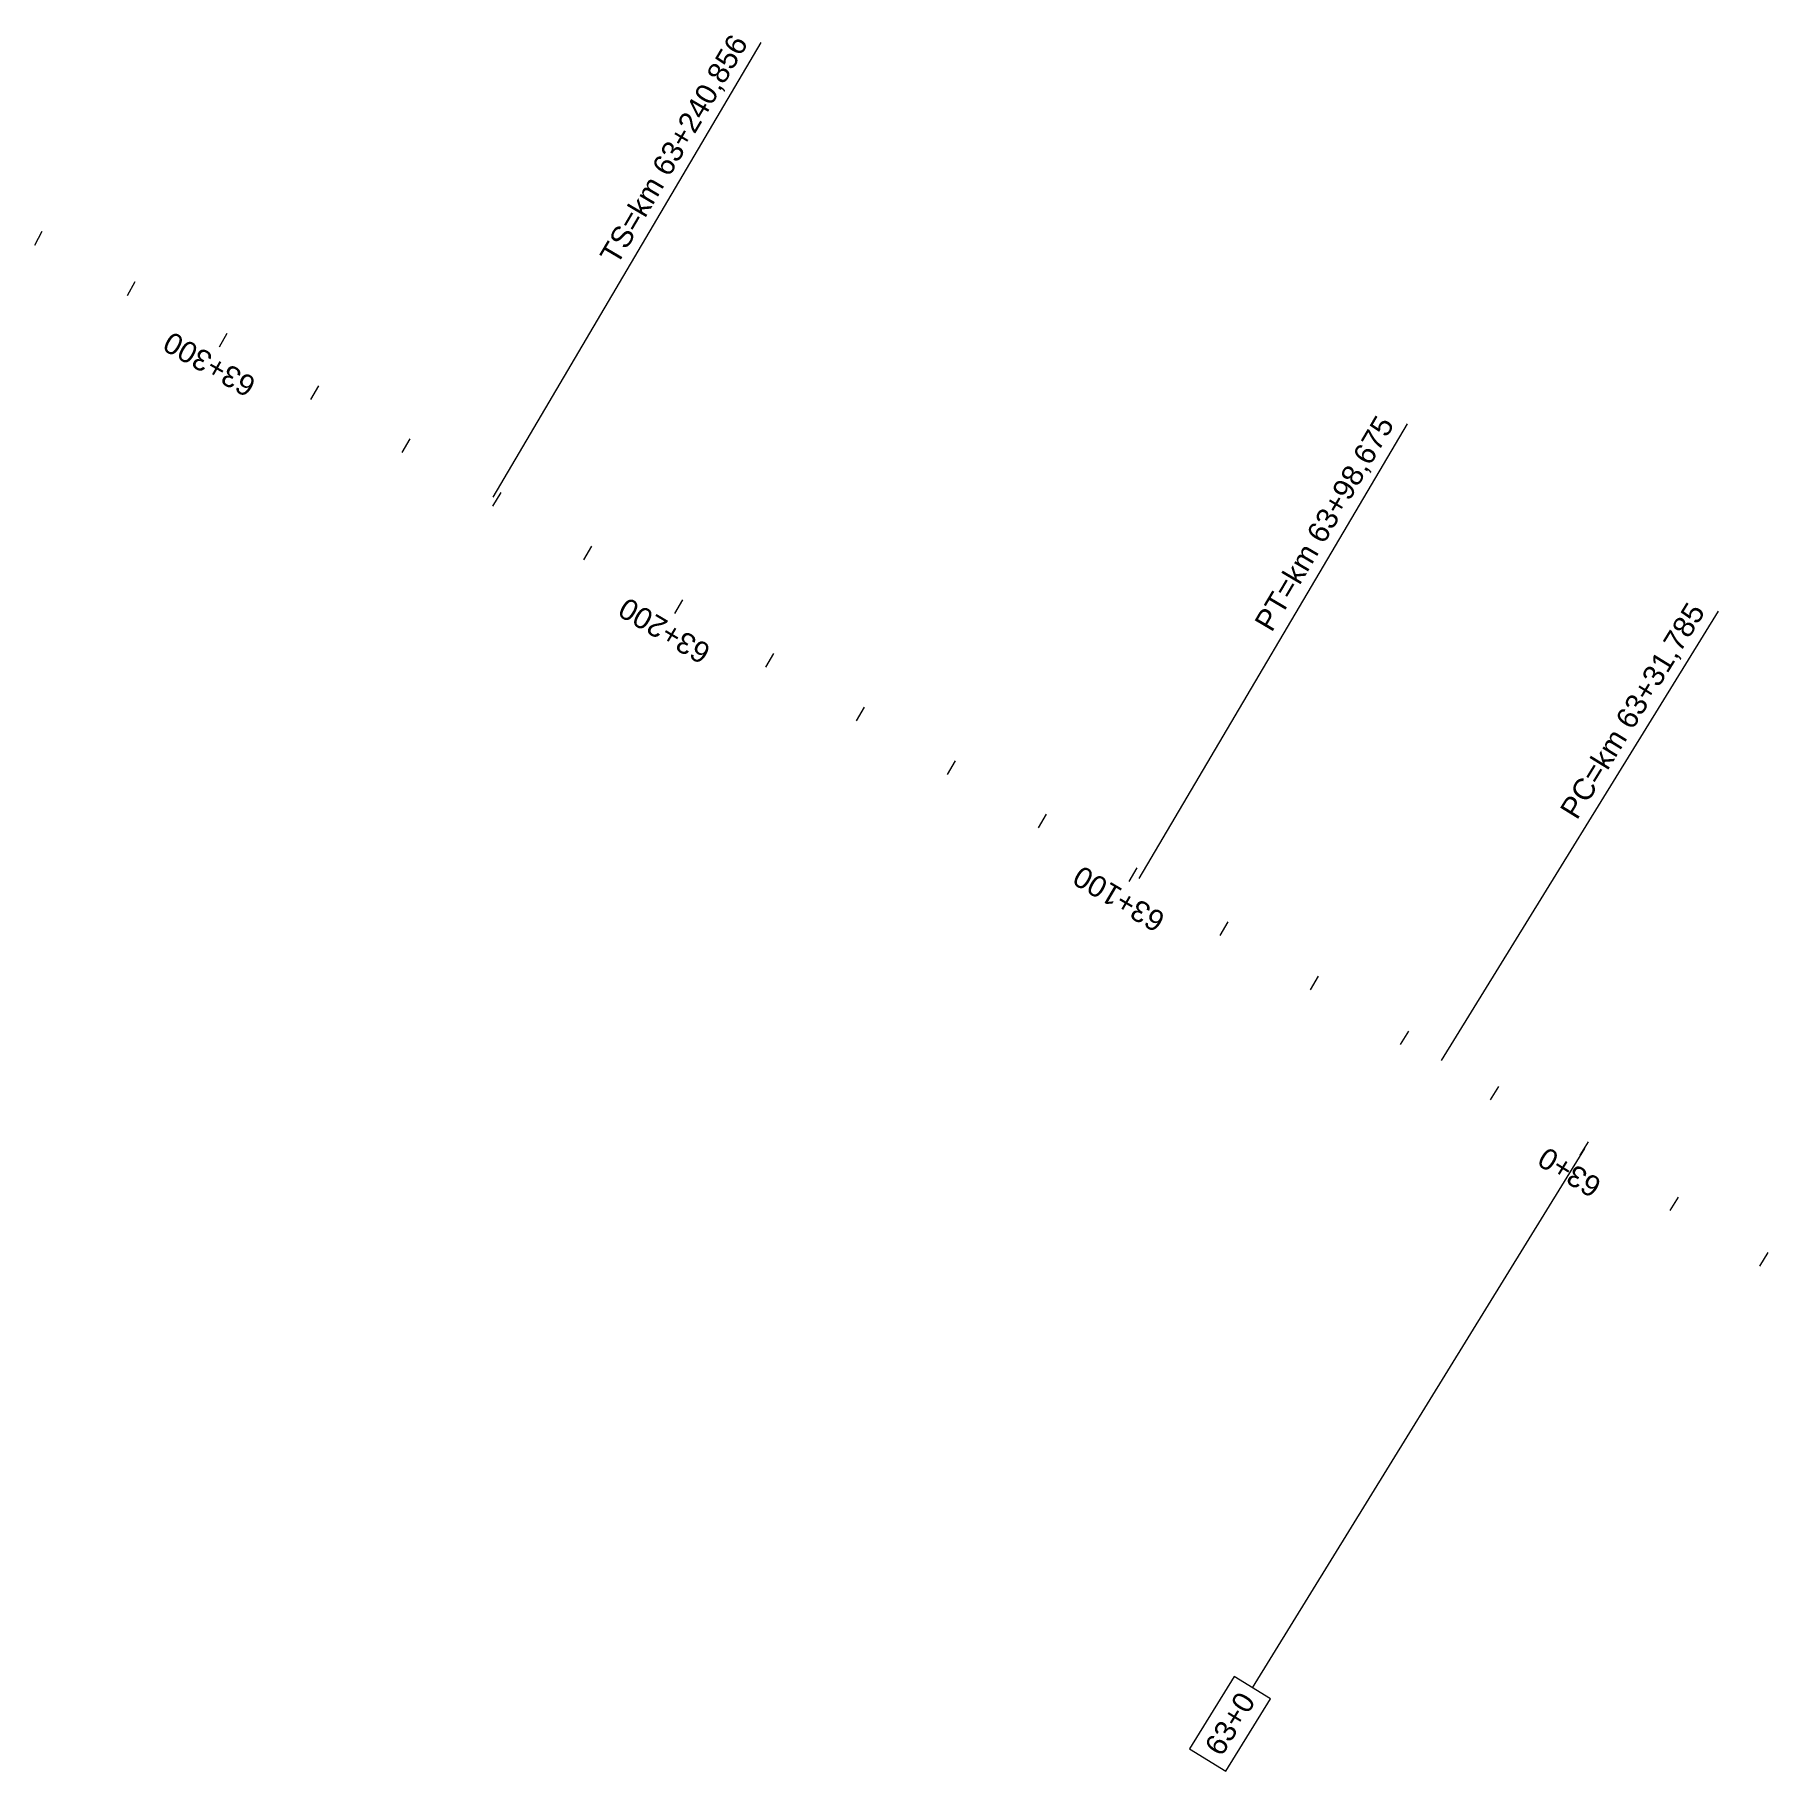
# Model space of a CAD drawing. Header units: metres. Extents: x 286368 to 330619, y 7396693 to 7466163.
# Drawn here: x 306322.3 to 306650.8, y 7435458.8 to 7435787.9 of the extents above; entities that cross this region are included whole.
import ezdxf

# ---------------------------------------------------------------- set-up
doc = ezdxf.new("R2010")
doc.units = ezdxf.units.M
doc.header["$MEASUREMENT"] = 0
for name, color, linetype, lineweight in [('U-HZ-ESTACAS', 3, 'Continuous', 30), ('U-HZ-KM', 1, 'Continuous', 20), ('U-HZ-NOTAVEIS', 2, 'Continuous', 30)]:
    doc.layers.add(name, color=color, linetype=linetype, lineweight=lineweight)
doc.layers.add('U-HZ-TRAÇO', color=3, linetype='TIC_LINE')
doc.styles.add('ARIAL', font='arial.ttf')
doc.styles.get("Standard").update_dxf_attribs({"font": 'arial.ttf'})
doc.linetypes.add('TIC_LINE', pattern='A,3.5,-0.25,["TIC",Standard,S=0.175,R=0,X=-0.05,Y=-0.1],-0.5', length=4.25)

msp = doc.modelspace()

# ---------------------------------------------------------------- texts
at = {"layer": 'U-HZ-ESTACAS', "style": 'ARIAL'}
for s, rotation, p in [('63+300', 150.4146, (306364.54, 7435722.52)), ('63+200', 149.4585, (306450.71, 7435671.88)), ('63+100', 149.4585, (306536.83, 7435621.06)), ('63+0', 148.3635, (306619.52, 7435570.69))]:
    msp.add_text(s, height=4, rotation=rotation, dxfattribs=at).set_placement(p)
at = {"layer": 'U-HZ-KM', "style": 'ARIAL'}
msp.add_text('63+0', height=4, rotation=58.3635, dxfattribs=at).set_placement((306547.17, 7435461.42))
at = {"layer": 'U-HZ-NOTAVEIS', "linetype": 'TIC_LINE', "lineweight": 20, "char_height": 4, "attachment_point": 9, "style": 'ARIAL'}
for s, insert, rotation in [('{\\C256;TS=km 63+240,856}', (306458.22, 7435785.96), 59.4585), ('{\\C256;PT=km 63+98,675}', (306580.68, 7435713.71), 59.4585), ('{\\C256;PC=km 63+31,785}', (306639.59, 7435678.21), 58.3635)]:
    msp.add_mtext(s, dxfattribs=dict(at, insert=insert, rotation=rotation))

# ---------------------------------------------------------------- blocks, each defined once
blk = doc.blocks.new('AeccTick (TIC)')
at = {"layer": 'U-HZ-TRAÇO', "lineweight": -2}
blk.add_line((0, 0.75), (0, -0.75), dxfattribs=at)

# ---------------------------------------------------------------- linework, layer by layer
at = {"layer": 'U-HZ-KM', "linetype": 'Continuous', "lineweight": 0}
for p, q in [((306615.94, 7435576.82), (306553, 7435474.65)), ((306549.56, 7435476.77), (306541.11, 7435463.06)), ((306556.44, 7435472.53), (306549.56, 7435476.77)), ((306547.99, 7435458.81), (306556.44, 7435472.53)), ((306541.11, 7435463.06), (306547.99, 7435458.81))]:
    msp.add_line(p, q, dxfattribs=at)
at = {"layer": 'U-HZ-NOTAVEIS', "color": 1, "linetype": 'Continuous', "lineweight": 0}
for p, q in [((306409.14, 7435700.28), (306459.96, 7435786.41)), ((306531.6, 7435628.03), (306582.41, 7435714.15)), ((306588.88, 7435593.49), (306641.33, 7435678.63))]:
    msp.add_line(p, q, dxfattribs=at)

# ---------------------------------------------------------------- block references
at = {"layer": 'U-HZ-TRAÇO', "linetype": 'TIC_LINE', "lineweight": 20}
for p, xscale, yscale, zscale, rotation in [((306322.99, 7435749.32), 2, 2, 2, 152.1423281897541), ((306340.59, 7435739.82), 1.999999999999999, 1.999999999999999, 1.999999999999999, 151.1699337283721), ((306375.38, 7435720.09), 1.999999999999999, 1.999999999999999, 1.999999999999999, 149.8773464762357), ((306392.65, 7435710), 2, 2, 2, 149.5586924625217), ((306409.88, 7435699.84), 2, 2, 2, 149.4585125615958), ((306427.11, 7435689.68), 2, 2, 2, 149.4585125615958), ((306461.56, 7435669.35), 2, 2, 2, 149.4585125615958), ((306478.78, 7435659.19), 2, 2, 2, 149.4585125615958), ((306496.01, 7435649.03), 2, 2, 2, 149.4585125615958), ((306513.23, 7435638.87), 2, 2, 2, 149.4585125615958), ((306547.66, 7435618.5), 2, 2, 2, 149.1527994722589), ((306564.8, 7435608.19), 1.999999999999999, 1.999999999999999, 1.999999999999999, 148.825395017899), ((306581.88, 7435597.79), 1.999999999999999, 1.999999999999999, 1.999999999999999, 148.4979905635412), ((306598.91, 7435587.31), 2, 2, 2, 148.3635137201391), ((306632.97, 7435566.33), 2, 2, 2, 148.3635137201391), ((306650, 7435555.84), 2, 2, 2, 148.3635137201391)]:
    msp.add_blockref('AeccTick (TIC)', p, dxfattribs=dict(at, xscale=xscale, yscale=yscale, zscale=zscale, rotation=rotation))
at = {"layer": 'U-HZ-TRAÇO', "linetype": 'Continuous', "lineweight": 20, "xscale": 2, "yscale": 2, "zscale": 2}
for p, rotation in [((306358.04, 7435730.05), 150.4145683867632), ((306444.33, 7435679.52), 149.4585125615958), ((306530.46, 7435628.7), 149.4585125615958), ((306615.94, 7435576.82), 148.3635137201391)]:
    msp.add_blockref('AeccTick (TIC)', p, dxfattribs=dict(at, rotation=rotation))

msp.set_redraw_order([(e.dxf.handle, doc.entitydb.next_handle()) for e in msp.query("TEXT MTEXT ATTDEF DIMENSION ARC_DIMENSION")])  # texts and dimensions are drawn at this point

doc.saveas('drawing.dxf')
